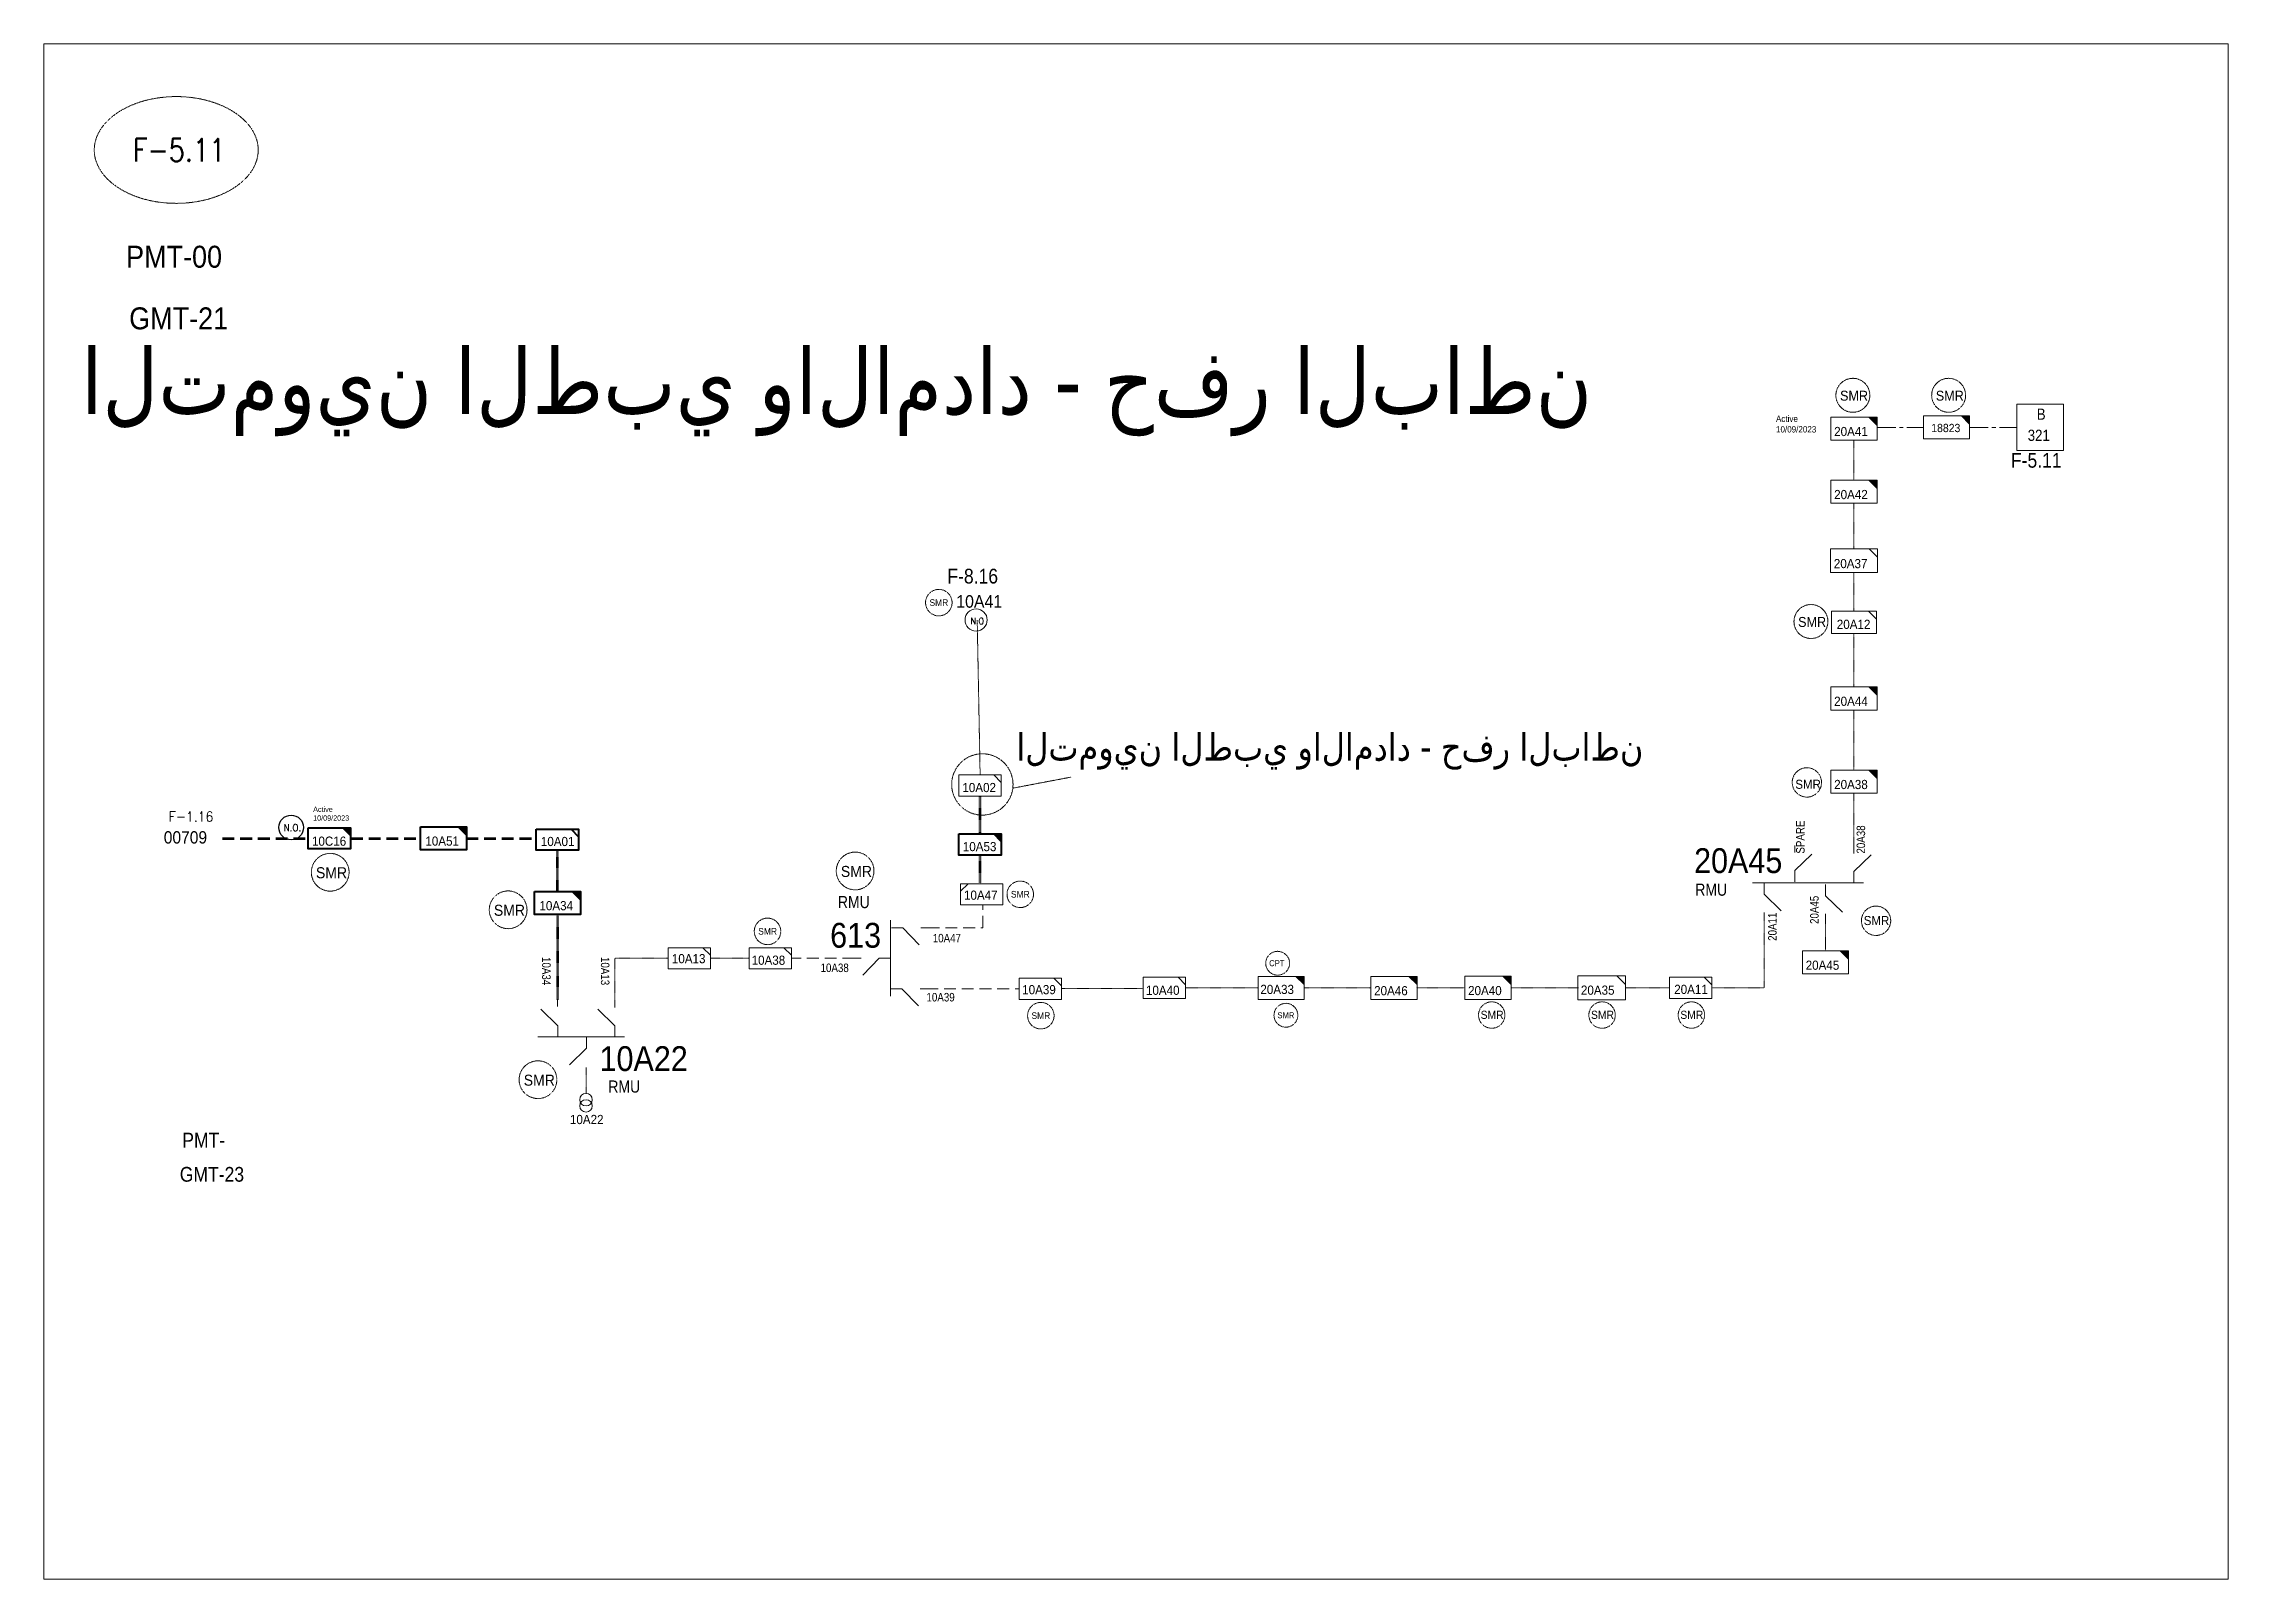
# Model space of a CAD drawing. Header units: metres. Extents: x 65984 to 144644, y -19036 to 23726.
# Drawn here: x 103022 to 103901, y 7573 to 8192 of the extents above; entities that cross this region are included whole.
import ezdxf
from ezdxf.enums import TextEntityAlignment as Align

# ---------------------------------------------------------------- set-up
doc = ezdxf.new("R2010")
doc.units = ezdxf.units.M
doc.header["$MEASUREMENT"] = 0
for name, pattern in [('( Center )', [2, 1.25, -0.25, 0.25, -0.25]), ('DGN Style 3', [0.013877, 0, -0.013877]), ('HIDDEN2', [2381.25, 1587.5, -793.75])]:
    doc.linetypes.add(name, pattern=pattern)
doc.layers.get('0').update_dxf_attribs({"color": 95, "lineweight": 40})
for name, color, linetype, lineweight in [('d_eos', 111, 'Continuous', 40), ('d_eos no', 121, 'Continuous', 40), ('d_switch', 95, 'Continuous', 40), ('d_tf no', 6, 'Continuous', 40), ('d_tf_200', 1, 'Continuous', 40), ('d_ug cable', 95, 'Continuous', 40), ('FDR  1  05', 172, 'Continuous', 40), ('FDR  1  16', 234, 'Continuous', 40), ('fedr no', 95, 'Continuous', 40), ('GRID STATION 01', 7, 'Continuous', 40), ('Level 37', 7, 'Continuous', 0), ('O H MAIN FEEDER', 4, 'Continuous', 100), ('SW N O', 114, 'Continuous', 30)]:
    doc.layers.add(name, color=color, linetype=linetype, lineweight=lineweight)
doc.styles.add('NASKHF', font='naskhf.shx', dxfattribs={"height": 8})
doc.styles.add('Style-Arial', font='arial.ttf')
doc.styles.add('Style-ENGINEERING', font='ENGINEERING.shx')
doc.styles.add('Style-msdefault', font='msdefault.shx')
doc.styles.add('Style-STANDARD', font='STANDARD.shx')

msp = doc.modelspace()

# ---------------------------------------------------------------- texts
at = {"layer": 'd_eos no', "color": 7, "linetype": 'Continuous', "lineweight": 13, "style": 'Style-Arial', "width": 0.88}
for s, p in [('PMT-00', (103054.69, 8110.25)), ('GMT-21', (103055.93, 8085.43))]:
    msp.add_text(s, height=8.843, dxfattribs=at).set_placement(p, align=Align.TOP_LEFT)
at = {"layer": 'd_eos no', "color": 2, "linetype": 'Continuous', "lineweight": 13, "style": 'Style-Arial', "width": 0.88}
for s, height, p in [('التموين الطبي والامداد - حفر الباطن', 26.71, (103036.54, 8069.19)), ('التموين الطبي والامداد - حفر الباطن', 11.0825, (103413.29, 7913.98)), ('20A45', 10, (103686.27, 7867.59)), ('613', 10, (103338.29, 7837.53)), ('10A22', 10, (103245.39, 7787.85))]:
    msp.add_text(s, height=height, dxfattribs=at).set_placement(p, align=Align.TOP_LEFT)
at = {"layer": 'd_switch', "color": 36, "linetype": 'Continuous', "lineweight": 13, "style": 'Style-ENGINEERING', "width": 0.857143}
for s, p in [('SPARE', (103730.78, 7865.42)), ('20A38', (103755.16, 7865.42))]:
    msp.add_text(s, height=3.43, rotation=90.00037, dxfattribs=at).set_placement(p)
for s, rotation, p in [('20A11', 89.99963, (103719.52, 7841.65)), ('20A45', 90, (103736.43, 7848.45))]:
    msp.add_text(s, height=3.43, rotation=rotation, dxfattribs=at).set_placement(p, align=Align.RIGHT)
at = {"layer": 'd_switch', "color": 241, "linetype": 'Continuous', "lineweight": 13, "style": 'Style-ENGINEERING', "width": 0.857143}
msp.add_text('10A47', height=3.43, rotation=359.99963, dxfattribs=at).set_placement((103390.98, 7833.1), align=Align.TOP_RIGHT)
at = {"layer": 'd_switch', "color": 112, "linetype": 'Continuous', "lineweight": 13, "style": 'Style-ENGINEERING', "width": 0.857143}
for s, p in [('10A34', (103225.71, 7823.77)), ('10A13', (103249.38, 7823.78))]:
    msp.add_text(s, height=3.43, rotation=270, dxfattribs=at).set_placement(p, align=Align.TOP_LEFT)
at = {"layer": 'd_switch', "color": 241, "linetype": 'Continuous', "lineweight": 13, "style": 'Style-ENGINEERING', "width": 0.857143}
for s, p in [('10A38', (103334.42, 7821.14)), ('10A39', (103377.08, 7809.31))]:
    msp.add_text(s, height=3.43, rotation=0.00037, dxfattribs=at).set_placement(p, align=Align.TOP_LEFT)
at = {"layer": 'd_tf no', "color": 1, "linetype": 'Continuous', "lineweight": 13, "style": 'Style-msdefault', "width": 0.947368}
for height, p in [(4.004, (103745.06, 8051.86)), (4.004, (103783.63, 8051.86)), (4.004, (103728.17, 7960.74)), (4.449, (103131.17, 7859.95)), (4.449, (103342.6, 7860.47)), (4.449, (103202.84, 7844.83)), (4.449, (103214.87, 7776.4))]:
    msp.add_text('SMR', height=height, dxfattribs=at).set_placement(p, align=Align.TOP_LEFT)
at = {"layer": 'd_tf no', "color": 2, "linetype": 'Continuous', "lineweight": 13, "style": 'Style-msdefault', "width": 0.945946}
for s, height, p in [('20A41', 3.7, (103742.69, 8037.28)), ('18823', 3.33, (103781.8, 8038.52)), ('10A41', 5.053, (103389.08, 7969.52)), ('20A12', 3.7, (103743.76, 7959.64)), ('20A38', 3.7, (103742.69, 7895.11)), ('10A47', 3.7, (103392.2, 7850.54)), ('10A38', 3.7, (103306.65, 7824.34)), ('20A45', 3.7, (103731.22, 7822.33)), ('10A39', 3.7, (103415.64, 7812.49)), ('20A33', 3.7, (103511.57, 7812.57)), ('20A40', 3.7, (103595.24, 7812.11)), ('20A35', 3.7, (103640.68, 7812.28)), ('20A11', 3.7, (103678.27, 7812.6))]:
    msp.add_text(s, height=height, dxfattribs=at).set_placement(p, align=Align.TOP_LEFT)
at = {"layer": 'd_tf no', "color": 241, "linetype": 'Continuous', "lineweight": 13, "style": 'Style-msdefault', "width": 0.945946}
for s, p in [('20A42', (103742.69, 8011.9)), ('20A37', (103742.56, 7984.09)), ('20A44', (103742.69, 7928.64)), ('10A02', (103391.54, 7893.88)), ('10A13', (103274.53, 7824.97)), ('10A40', (103465.48, 7812.23)), ('20A46', (103557.39, 7812.06))]:
    msp.add_text(s, height=3.7, dxfattribs=at).set_placement(p, align=Align.TOP_LEFT)
at = {"layer": 'd_tf no', "color": 1, "linetype": 'Continuous', "lineweight": 40, "style": 'Style-msdefault', "width": 0.945946}
for s, height, p in [('SMR', 2.697, (103378.28, 7967.88)), ('SMR', 3.655, (103727.05, 7895.18)), ('SMR', 2.697, (103411.09, 7850.4)), ('SMR', 3.655, (103754.61, 7840.3)), ('SMR', 2.697, (103309.29, 7835.47)), ('CPT', 2.428, (103515.13, 7822.51)), ('SMR', 2.697, (103419.37, 7801.52)), ('SMR', 2.428, (103518.45, 7801.55)), ('SMR', 3.29, (103600.3, 7802.14)), ('SMR', 3.29, (103644.75, 7802.14)), ('SMR', 3.29, (103680.73, 7802.14))]:
    msp.add_text(s, height=height, dxfattribs=at).set_placement(p, align=Align.TOP_LEFT)
at = {"layer": 'd_tf no', "color": 131, "linetype": 'Continuous', "lineweight": 40, "style": 'Style-msdefault', "width": 0.945946}
msp.add_text('00709', height=4.96, dxfattribs=at).set_placement((103069.87, 7874.44), align=Align.TOP_LEFT)
at = {"layer": 'd_tf no', "color": 2, "linetype": 'Continuous', "lineweight": 40, "style": 'Style-msdefault', "width": 0.945946}
for s, p in [('10C16', (103129.56, 7872.29)), ('10A34', (103221.18, 7846.31))]:
    msp.add_text(s, height=3.7, dxfattribs=at).set_placement(p, align=Align.TOP_LEFT)
at = {"layer": 'd_tf no', "color": 241, "linetype": 'Continuous', "lineweight": 40, "style": 'Style-msdefault', "width": 0.945946}
for s, p in [('10A51', (103175.24, 7872.32)), ('10A53', (103391.72, 7870.1))]:
    msp.add_text(s, height=3.7, dxfattribs=at).set_placement(p, align=Align.TOP_LEFT)
msp.add_text('10A01', height=3.7, dxfattribs=at).set_placement((103235.29, 7872.16), align=Align.TOP_RIGHT)
at = {"layer": 'd_tf no', "color": 2, "linetype": 'Continuous', "lineweight": 13, "style": 'Style-msdefault', "width": 0.945946}
msp.add_text('10A22', height=3.7, dxfattribs=at).set_placement((103233.47, 7756.48))
at = {"layer": 'd_tf no', "color": 121, "linetype": 'Continuous', "lineweight": 40, "attachment_point": 1, "style": 'NASKHF'}
for insert, char_height in [((103719.26, 8041.87), 2.563), ((103130.04, 7884.32), 2.1091)]:
    msp.add_mtext('\\Fmsdefault;\\H1x;\\W0.945946;Active\\P10/09/2023', dxfattribs=dict(at, insert=insert, char_height=char_height))
at = {"layer": 'fedr no', "color": 6, "linetype": 'Continuous', "lineweight": 13, "style": 'Style-STANDARD', "width": 0.909091}
msp.add_text('F-5.11', height=9.19, dxfattribs=at).set_placement((103076.08, 8148.83), align=Align.MIDDLE_CENTER)
at = {"layer": 'fedr no', "color": 6, "linetype": 'Continuous', "lineweight": 40, "insert": (103080.85, 7880.33), "char_height": 4.037, "attachment_point": 5, "style": 'Style-STANDARD'}
msp.add_mtext('F-1.16', dxfattribs=at)
at = {"layer": 'GRID STATION 01', "color": 241, "linetype": 'Continuous', "lineweight": 13, "style": 'Style-msdefault', "width": 0.888889}
for s, p in [('B', (103824.29, 8044.67)), ('321', (103820.64, 8036.16))]:
    msp.add_text(s, height=4.5, dxfattribs=at).set_placement(p, align=Align.TOP_LEFT)
at = {"layer": 'GRID STATION 01', "linetype": 'Continuous', "lineweight": 13, "style": 'Style-msdefault', "width": 0.888889}
for s, p in [('F-5.11', (103813.9, 8026.8)), ('PMT-', (103077.33, 7752.99)), ('GMT-23', (103076.32, 7739.22))]:
    msp.add_text(s, height=5.94, dxfattribs=at).set_placement(p, align=Align.TOP_LEFT)
at = {"layer": 'GRID STATION 01', "color": 55, "linetype": 'Continuous', "lineweight": 13, "style": 'Style-msdefault', "width": 0.888889}
msp.add_text('F-8.16', height=5.94, dxfattribs=at).set_placement((103385.5, 7980.15), align=Align.TOP_LEFT)
at = {"layer": 'Level 37', "color": 2, "linetype": 'Continuous', "lineweight": 13, "style": 'Style-msdefault', "width": 0.86}
for p in [(103699.58, 7853.35), (103354.23, 7848.36), (103261.77, 7774.04)]:
    msp.add_text('RMU', height=4.9, rotation=0.00037, dxfattribs=at).set_placement(p, align=Align.TOP_RIGHT)

# ---------------------------------------------------------------- blocks, each defined once
blk = doc.blocks.new('TF_8')
at = {"color": 0, "linetype": 'ByBlock', "lineweight": -2}
blk.add_line((6.3, 4.95), (9.9, 1.35), dxfattribs=at)
blk.add_3dface([(-10.1, 4.95), (9.9, 4.95), (9.9, -5.05), (-10.1, -5.05)], dxfattribs=at)
blk = doc.blocks.new('TFU_99')
at = {"layer": 'd_tf_200', "color": 2, "linetype": 'Continuous', "lineweight": 13}
blk.add_line((0, 10), (0, 0), dxfattribs=at)
at = {"layer": 'd_tf_200', "color": 2, "linetype": 'Continuous', "lineweight": 13, "extrusion": (0, 0, -1)}
for centre in [(0, 30), (0, 20)]:
    blk.add_circle(centre, 10, dxfattribs=at)
blk = doc.blocks.new('exist.us-1000kva')
at = {"color": 0, "linetype": 'ByBlock', "lineweight": -2, "flags": 128}
blk.add_lwpolyline([(40, 12.9), (32.8, 20), (40, 20)], close=True, dxfattribs=at)
at = {"color": 0, "linetype": 'ByBlock', "lineweight": -2, "extrusion": (0, 0, -1)}
blk.add_solid([(-40, 12.9), (-32.8, 20), (-40, 20)], dxfattribs=at)
at = {"color": 0, "linetype": 'ByBlock', "lineweight": -2, "xscale": 2, "yscale": 2}
blk.add_blockref('TF_8', (20.2, 10.1), dxfattribs=at)
blk = doc.blocks.new('*U892')
at = {"layer": 'SW N O', "color": 3}
blk.add_circle((0, 0), 16.8, dxfattribs=at)
at = {"layer": 'SW N O', "color": 3, "style": 'Style-STANDARD'}
blk.add_text('N.O.', height=9.6, dxfattribs=at).set_placement((1.7, -0.2), align=Align.MIDDLE_CENTER)
blk = doc.blocks.new('*U3601')
at = {"layer": 'SW N O', "color": 3, "lineweight": 13, "ltscale": 0.426762}
blk.add_circle((0, 0), 16.8, dxfattribs=at)
at = {"layer": 'SW N O', "color": 3, "lineweight": 13, "insert": (1.7, -1.8), "char_height": 9.6, "attachment_point": 5, "line_spacing_factor": 0.6, "style": 'Style-STANDARD'}
blk.add_mtext('N.O', dxfattribs=at)

# ---------------------------------------------------------------- linework, layer by layer
at = {"layer": 'd_eos', "color": 2, "linetype": 'Continuous', "lineweight": 13, "ltscale": 0.625574}
for p, q in [((103726.88, 7865.87), (103726.88, 7868.64)), ((103750.68, 7865.51), (103750.68, 7868.28)), ((103726.88, 7858.58), (103733.74, 7865.24)), ((103726.88, 7854.02), (103726.88, 7858.58)), ((103750.68, 7858.21), (103757.54, 7864.88)), ((103750.68, 7853.66), (103750.68, 7858.21)), ((103709.8, 7853.66), (103754.48, 7853.66)), ((103714.54, 7853.6), (103714.55, 7849.04)), ((103739.21, 7852.99), (103739.21, 7848.44)), ((103714.55, 7849.04), (103721.41, 7842.38)), ((103714.55, 7841.75), (103714.55, 7838.98)), ((103739.21, 7848.44), (103746.08, 7841.78)), ((103739.21, 7841.14), (103739.21, 7838.37)), ((103362.61, 7838.59), (103362.61, 7807.99)), ((103362.97, 7835.59), (103367.53, 7835.59)), ((103367.53, 7835.59), (103374.19, 7828.73)), ((103374.82, 7835.59), (103377.59, 7835.59)), ((103350.76, 7823.27), (103347.99, 7823.27)), ((103358.05, 7823.27), (103351.39, 7816.41)), ((103362.61, 7823.27), (103358.05, 7823.27)), ((103362.66, 7811), (103367.22, 7811)), ((103367.22, 7811), (103373.88, 7804.14)), ((103374.51, 7811), (103377.28, 7811)), ((103228.61, 7796.11), (103221.75, 7802.77)), ((103251.61, 7796.11), (103244.75, 7802.78)), ((103220.51, 7791.56), (103255.38, 7791.56)), ((103228.61, 7791.56), (103228.61, 7796.11)), ((103240.11, 7791.55), (103240.11, 7787)), ((103251.62, 7791.56), (103251.62, 7796.11)), ((103240.12, 7787), (103233.25, 7780.34)), ((103239.95, 7779.27), (103239.95, 7776.5))]:
    msp.add_line(p, q, dxfattribs=at)
at = {"layer": 'd_eos', "color": 7, "linetype": 'Continuous', "lineweight": 13, "ltscale": 0.625574}
for p, q in [((103228.45, 7803.85), (103228.45, 7806.61)), ((103251.62, 7803.41), (103251.62, 7806.18))]:
    msp.add_line(p, q, dxfattribs=at)
at = {"layer": 'd_ug cable', "color": 241, "linetype": 'DGN Style 3', "lineweight": 13}
for p, q in [((103750.68, 8031.89), (103750.68, 8015.84)), ((103750.68, 8006.52), (103750.68, 7988.15)), ((103750.68, 7963.05), (103750.68, 7978.7)), ((103750.68, 7932.57), (103750.68, 7954.01)), ((103750.68, 7899.04), (103750.68, 7923.25)), ((103750.68, 7868.28), (103750.68, 7889.72)), ((103290.08, 7823.32), (103305.64, 7823.32)), ((103481.48, 7811.34), (103510.64, 7811.34)), ((103529.26, 7811.34), (103556.07, 7811.34)), ((103658.64, 7811.38), (103676.38, 7811.38))]:
    msp.add_line(p, q, dxfattribs=at)
at = {"layer": 'd_ug cable', "color": 6, "linetype": 'DGN Style 3', "lineweight": 13}
msp.add_line((103411.91, 7891.8), (103435.31, 7896.23), dxfattribs=at)
at = {"layer": 'd_ug cable', "color": 241, "linetype": 'DGN Style 3', "lineweight": 100}
msp.add_line((103228.45, 7850.16), (103228.45, 7866.77), dxfattribs=at)
at = {"layer": 'd_ug cable', "color": 241, "linetype": 'HIDDEN2', "lineweight": 13, "ltscale": 0.003}
msp.add_line((103377.02, 7811), (103414.44, 7811), dxfattribs=at)
at = {"layer": 'd_ug cable', "color": 2, "linetype": 'DGN Style 3', "lineweight": 13}
msp.add_line((103239.95, 7771.12), (103239.95, 7776.5), dxfattribs=at)
at = {"layer": 'd_ug cable', "color": 241, "linetype": 'DGN Style 3', "lineweight": 13, "flags": 128}
for points in [[(103398.69, 7897.12), (103397.52, 7959.49)], [(103714.55, 7838.98), (103714.55, 7811.38), (103693.45, 7811.38)], [(103739.21, 7838.37), (103739.21, 7826.26)], [(103251.62, 7806.08), (103251.62, 7823.27), (103273.01, 7823.27)], [(103464.41, 7811.04), (103431.59, 7811.04)], [(103593.92, 7811.38), (103574.41, 7811.38)], [(103612.55, 7811.38), (103639.67, 7811.38)]]:
    msp.add_lwpolyline(points, dxfattribs=at)
at = {"layer": 'd_ug cable', "color": 241, "linetype": 'DGN Style 3', "lineweight": 100, "flags": 128}
for points in [[(103398.69, 7873.36), (103398.69, 7888.58)], [(103398.69, 7853.28), (103398.69, 7864.85)], [(103228.45, 7840.93), (103228.45, 7806.61)]]:
    msp.add_lwpolyline(points, dxfattribs=at)
at = {"layer": 'd_ug cable', "color": 241, "linetype": 'HIDDEN2', "lineweight": 158, "ltscale": 0.003}
for points in [[(103093.52, 7871.55), (103128.03, 7871.55)], [(103145.26, 7871.55), (103173.26, 7871.55)], [(103191.74, 7871.55), (103218.26, 7871.55)]]:
    msp.add_lwpolyline(points, dxfattribs=at)
at = {"layer": 'd_ug cable', "color": 241, "linetype": 'HIDDEN2', "lineweight": 13, "ltscale": 0.003}
for points in [[(103377.59, 7835.59), (103399.83, 7835.59), (103399.83, 7844.78)], [(103347.99, 7823.27), (103322.71, 7823.27)]]:
    msp.add_lwpolyline(points, dxfattribs=at)
at = {"layer": 'd_ug cable', "color": 2, "linetype": 'DGN Style 3', "lineweight": 13}
for centre, radius in [((103750.22, 8050.02), 6.84), ((103788.8, 8050.02), 6.84), ((103382.05, 7966.51), 5.34), ((103733.34, 7958.9), 6.84), ((103731.7, 7894.1), 5.91), ((103136.91, 7857.91), 7.6), ((103348.34, 7858.43), 7.6), ((103208.58, 7842.79), 7.6), ((103414.86, 7849.03), 5.34), ((103759.56, 7838.37), 5.91), ((103313.06, 7834.09), 5.34), ((103518.53, 7821.27), 4.8), ((103423.14, 7800.15), 5.34), ((103604.75, 7800.4), 5.32), ((103649.2, 7800.4), 5.32), ((103685.18, 7800.4), 5.32), ((103521.85, 7800.32), 4.8), ((103220.6, 7774.36), 7.6)]:
    msp.add_circle(centre, radius, dxfattribs=at)
at = {"layer": 'd_ug cable', "color": 6, "linetype": 'DGN Style 3', "lineweight": 13}
msp.add_circle((103399.59, 7893.28), 12.35, dxfattribs=at)
at = {"layer": 'FDR  1  16', "color": 241, "linetype": '( Center )', "lineweight": 13, "ltscale": 6}
for p, q in [((103759.99, 8037.08), (103778.74, 8037.08)), ((103797.25, 8037.08), (103816.3, 8037.08))]:
    msp.add_line(p, q, dxfattribs=at)
at = {"layer": 'fedr no', "color": 82, "linetype": 'DGN Style 3', "lineweight": 13, "true_color": 0x1dc70e}
msp.add_ellipse((103074.89, 8148.83), major_axis=(33.02, 0), ratio=0.651175, dxfattribs=at)
at = {"layer": 'GRID STATION 01', "color": 241, "lineweight": 13, "ltscale": 0.379284, "flags": 128}
msp.add_lwpolyline([(103835.04, 8027.72), (103835.04, 8046.45), (103816.3, 8046.45), (103816.3, 8027.72)], close=True, dxfattribs=at)
at = {"layer": 'O H MAIN FEEDER', "color": 140, "linetype": 'Continuous', "lineweight": 13, "flags": 128}
msp.add_lwpolyline([(103021.5, 8191.63), (103901.45, 8191.63), (103901.45, 7573.13), (103021.5, 7573.13)], close=True, dxfattribs=at)

# ---------------------------------------------------------------- block references
at = {"layer": 'd_tf_200', "color": 2, "linetype": 'Continuous', "lineweight": 13, "extrusion": (0, 0, -1), "xscale": 0.25, "yscale": 0.25, "zscale": 0.25, "rotation": 180}
msp.add_blockref('TFU_99', (-103239.95, 7771.3), dxfattribs=at)
at = {"layer": 'FDR  1  05', "color": 2, "linetype": 'Continuous', "lineweight": 13}
for name, p, xscale, yscale, zscale, rotation in [('exist.us-1000kva', (103741.37, 8031.89), 0.4656614808427965, 0.4656614808427965, 0.4267622666565712, 359.9999999999999), ('exist.us-1000kva', (103778.74, 8032.46), 0.4629014919306804, 0.4629014919306804, 0.3840860399909141, 359.9999999999999), ('TF_8', (103750.77, 7958.58), 0.9038214102303195, 0.9038214102303195, 0.4267622666565712, 359.9999999999999), ('exist.us-1000kva', (103741.37, 7889.72), 0.4656614808427965, 0.4656614808427965, 0.4267622666565712, 359.9999999999999), ('TF_8', (103399.24, 7849.09), 0.8535245333131425, -0.8535245333131425, 0.4267622666565712, 179.9999999999999), ('TF_8', (103314.26, 7823.31), 0.8535245333131425, 0.8535245333131425, 0.4267622666565712, 359.9999999999999), ('exist.us-1000kva', (103729.9, 7816.94), 0.4656614808427965, 0.4656614808427965, 0.4267622666565712, 359.9999999999999), ('TF_8', (103423.06, 7811.04), 0.8535245333131425, 0.8535245333131425, 0.4267622666565712, 359.9999999999999), ('exist.us-1000kva', (103510.64, 7806.68), 0.4656614808427965, 0.4656614808427965, 0.4267622666565712, 359.9999999999999), ('exist.us-1000kva', (103593.92, 7806.72), 0.4656614808427965, 0.4656614808427965, 0.4267622666565712, 359.9999999999999), ('TF_8', (103649.13, 7811.43), 0.9602043413536009, 0.9602043413536009, 0.4267622666565712, 359.9999999999999), ('TF_8', (103685, 7811.42), 0.8535245333131425, 0.8535245333131425, 0.4267622666565712, 359.9999999999999)]:
    msp.add_blockref(name, p, dxfattribs=dict(at, xscale=xscale, yscale=yscale, zscale=zscale, rotation=rotation))
at = {"layer": 'FDR  1  05', "color": 241, "linetype": 'Continuous', "lineweight": 13, "zscale": 0.4267622666565712, "rotation": 359.9999999999999}
for name, p, xscale, yscale in [('exist.us-1000kva', (103741.37, 8006.52), 0.4656614808427965, 0.4656614808427965), ('TF_8', (103750.78, 7983.48), 0.944981180997207, 0.944981180997207), ('exist.us-1000kva', (103741.37, 7923.25), 0.4656614808427965, 0.4656614808427965), ('TF_8', (103398.77, 7892.89), 0.8535245333131425, 0.8535245333131425), ('TF_8', (103281.63, 7823.31), 0.8535245333131425, 0.8535245333131425), ('TF_8', (103473.03, 7811.38), 0.8535245333131425, 0.8535245333131425), ('exist.us-1000kva', (103556.07, 7806.68), 0.4656614808427965, 0.4656614808427965)]:
    msp.add_blockref(name, p, dxfattribs=dict(at, xscale=xscale, yscale=yscale))
at = {"layer": 'FDR  1  05', "color": 2, "linetype": 'Continuous', "lineweight": 40, "zscale": 0.4267622666565712, "rotation": 359.9999999999999}
for p, xscale, yscale in [((103128.03, 7867.28), 0.4267622666565712, 0.4267622666565712), ((103219.22, 7840.93), 0.461688834489148, 0.461688834489148)]:
    msp.add_blockref('exist.us-1000kva', p, dxfattribs=dict(at, xscale=xscale, yscale=yscale))
at = {"layer": 'FDR  1  05', "color": 241, "linetype": 'Continuous', "lineweight": 40, "zscale": 0.4267622666565712, "rotation": 359.9999999999999}
for name, p, xscale, yscale in [('exist.us-1000kva', (103173.28, 7866.94), 0.461688834489148, 0.461688834489148), ('TF_8', (103228.53, 7871.08), 0.8535245333131425, 0.8535245333131425), ('exist.us-1000kva', (103390.15, 7864.85), 0.4267622666565712, 0.4267622666565712)]:
    msp.add_blockref(name, p, dxfattribs=dict(at, xscale=xscale, yscale=yscale))
at = {"layer": 'SW N O', "color": 3, "lineweight": 13, "xscale": 0.265562517187993, "yscale": 0.265562517187993, "zscale": 0.265562517187993}
msp.add_blockref('*U3601', (103397.08, 7959.53), dxfattribs=at)
at = {"layer": 'SW N O', "color": 3, "xscale": 0.2950694635422144, "yscale": 0.2950694635422144, "zscale": 0.2950694635422144}
msp.add_blockref('*U892', (103121.19, 7875.95), dxfattribs=at)

msp.set_redraw_order([(e.dxf.handle, doc.entitydb.next_handle()) for e in msp.query("TEXT MTEXT ATTDEF DIMENSION ARC_DIMENSION")])  # texts and dimensions are drawn at this point

doc.saveas('drawing.dxf')
